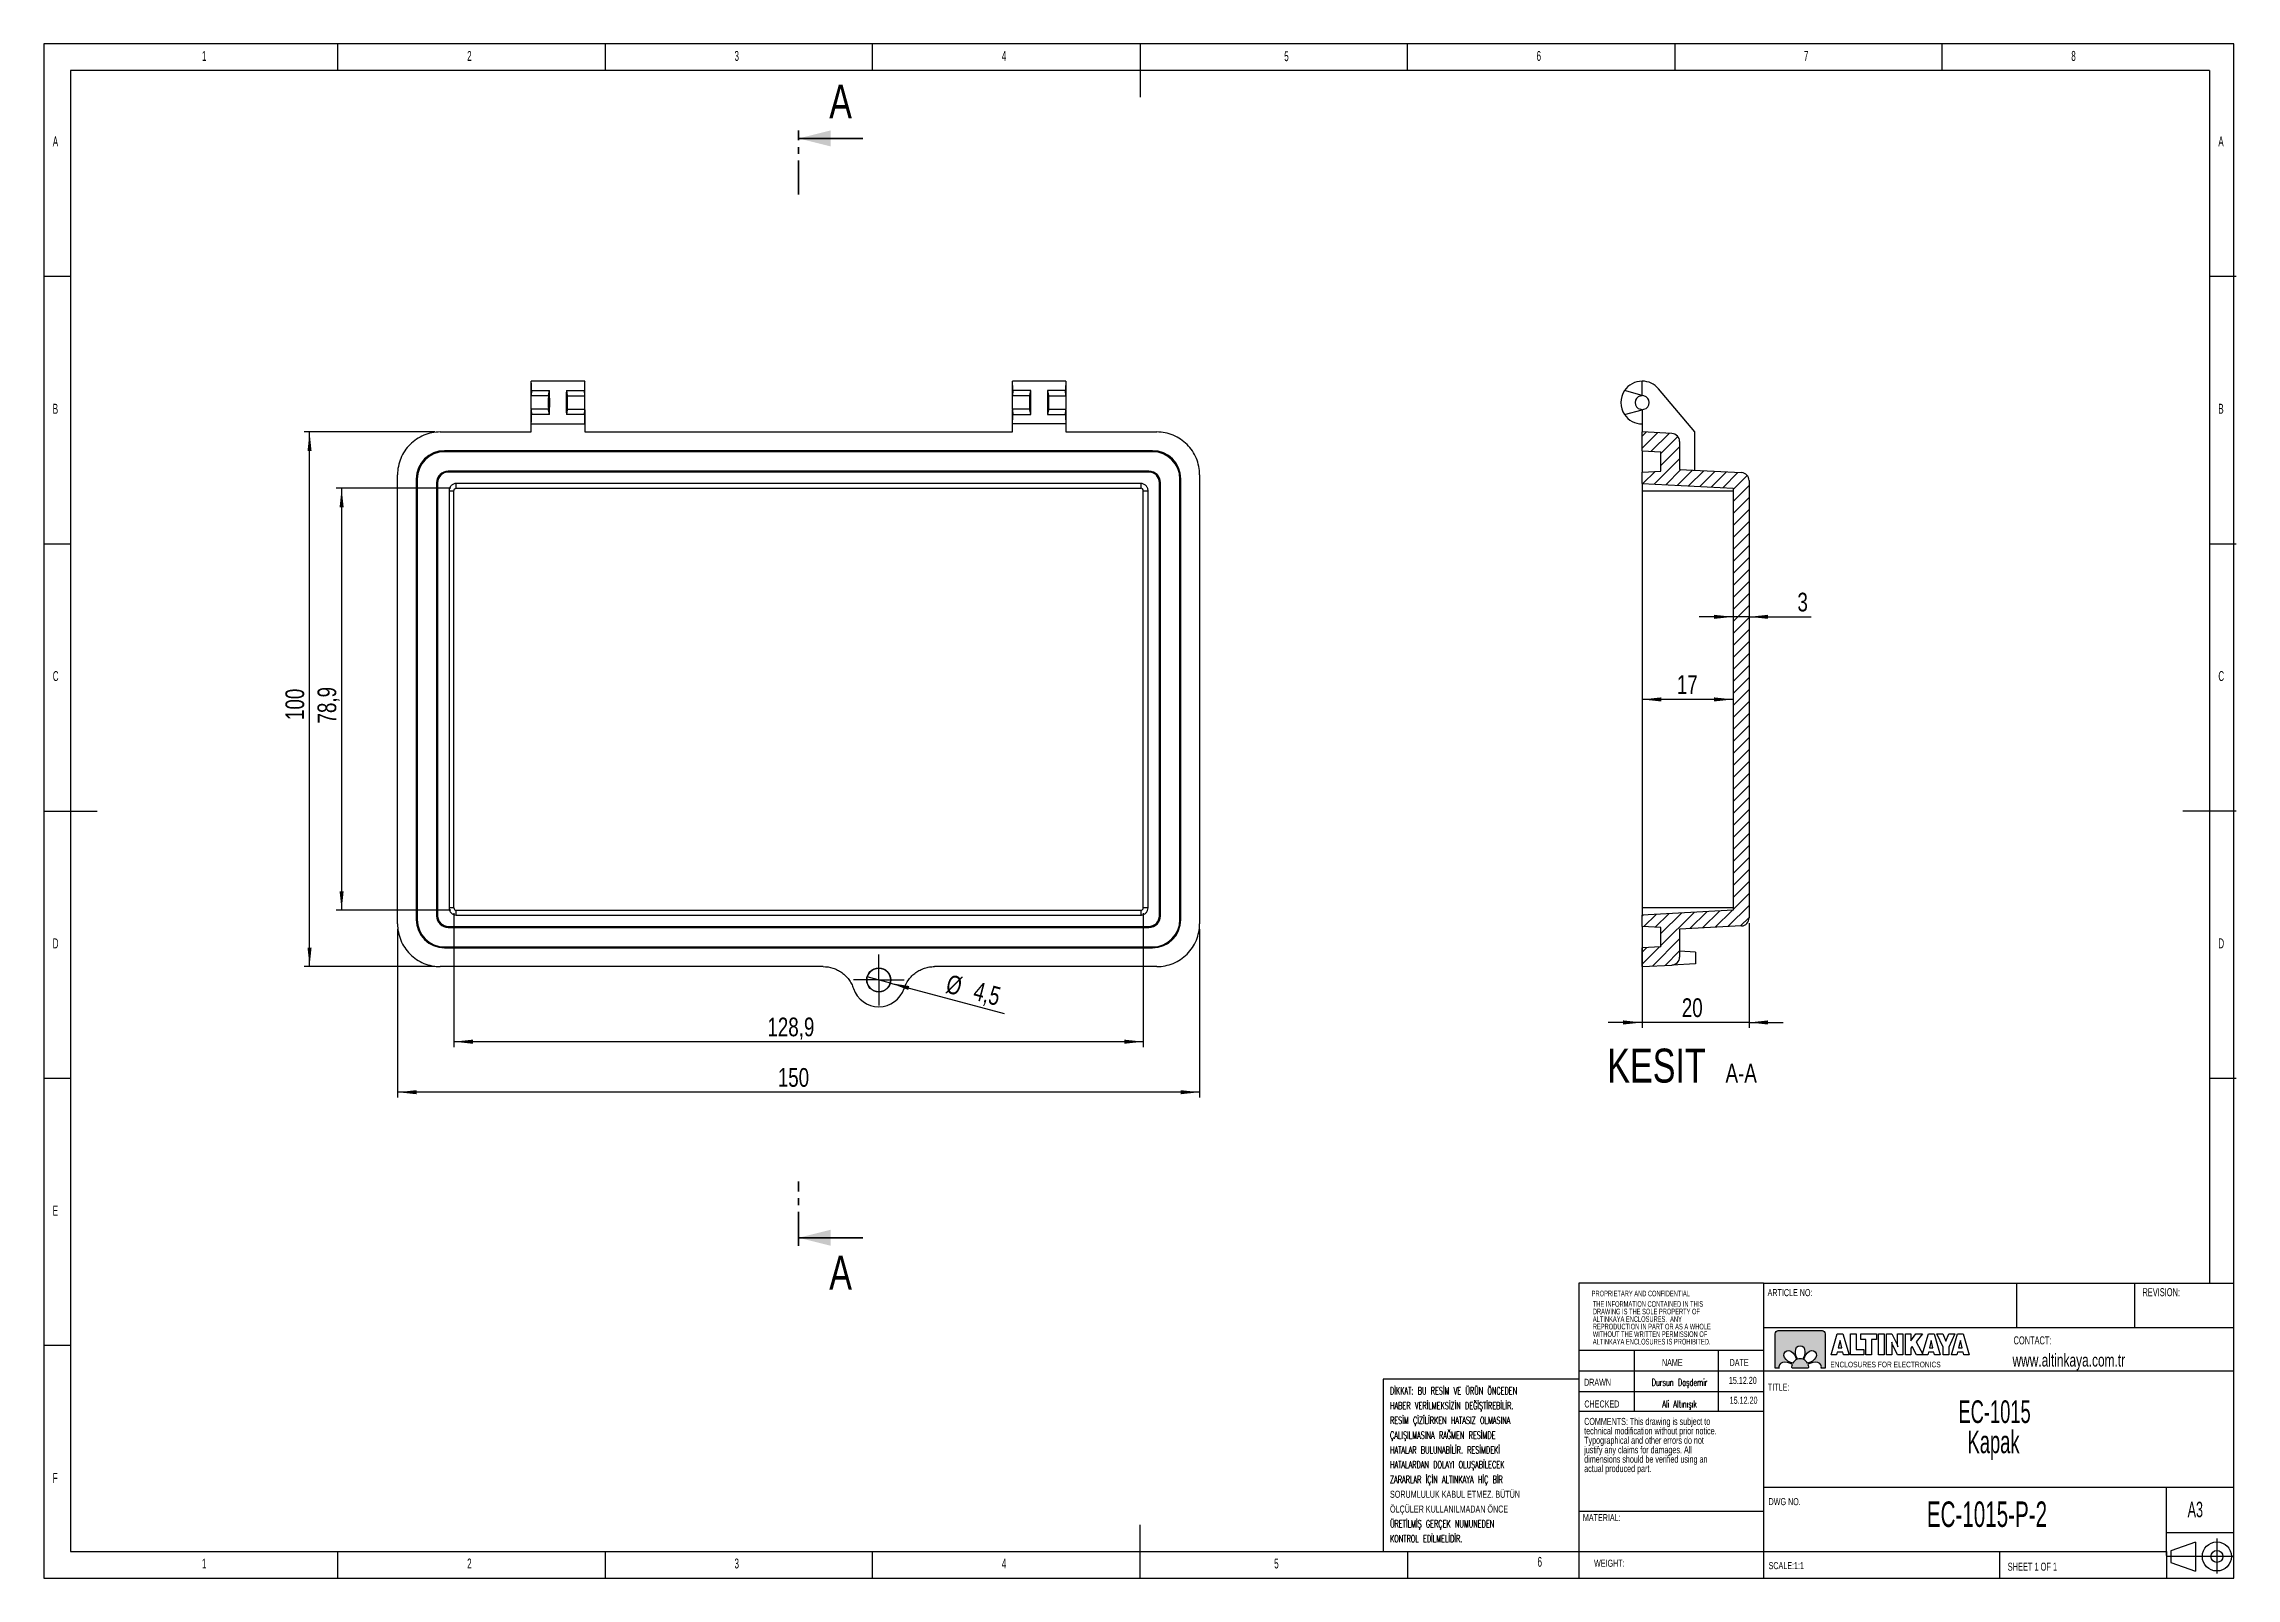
# Model space of a CAD drawing. Header units: millimetres. Extents: x 5 to 415, y 5 to 292.
import ezdxf

# ---------------------------------------------------------------- set-up
doc = ezdxf.new("R2010")
doc.units = ezdxf.units.MM
doc.linetypes.add('CENTER', pattern=[10.16, 6.35, -1.27, 1.27, -1.27])
doc.layers.add('LAYER_1', color=179, linetype='Continuous', lineweight=25)
doc.layers.add('LAYER_2', color=1, linetype='Continuous')
doc.styles.add('SLDTEXTSTYLE0', font='TXT', dxfattribs={"width": 0.7})
doc.styles.add('SLDTEXTSTYLE1', font='TXT', dxfattribs={"width": 0.605})
doc.styles.add('SLDTEXTSTYLE2', font='TXT', dxfattribs={"width": 0.605, "bigfont": 'bigfont'})
doc.styles.add('SLDTEXTSTYLE3', font='TXT', dxfattribs={"width": 0.75})
doc.dimstyles.new('SLDDIMSTYLE0', dxfattribs={"dimtxt": 3.5, "dimasz": 3.556, "dimexe": 0, "dimexo": 0.0625, "dimgap": 0.875, "dimtad": 1, "dimrnd": 1e-09, "dimzin": 12, "dimdsep": 46, "dimtxsty": 'SLDTEXTSTYLE3', "dimsah": 1, "dimcen": 0.09, "dimadec": 0, "dimazin": 3, "dimtfac": 1, "dimtofl": 0, "dimtmove": 0, "dimatfit": 3, "dimfxl": 1, "dimfrac": 2, "dimtolj": 1, "dimtzin": 12, "dimarcsym": 0})
doc.dimstyles.new('SLDDIMSTYLE1', dxfattribs={"dimtxt": 3.5, "dimasz": 3.556, "dimexe": 0, "dimexo": 0.0625, "dimgap": 0.875, "dimtad": 1, "dimdec": 1, "dimrnd": 1e-09, "dimzin": 12, "dimdsep": 46, "dimtxsty": 'SLDTEXTSTYLE3', "dimsah": 1, "dimcen": 0.09, "dimadec": 0, "dimazin": 3, "dimtfac": 1, "dimtdec": 1, "dimtofl": 0, "dimtmove": 0, "dimatfit": 3, "dimfxl": 1, "dimfrac": 2, "dimtolj": 1, "dimtzin": 12, "dimarcsym": 0})
doc.dimstyles.new('SLDDIMSTYLE2', dxfattribs={"dimtxt": 3.5, "dimasz": 3.556, "dimexe": 0, "dimexo": 0.0625, "dimgap": 0.875, "dimtad": 1, "dimrnd": 1e-09, "dimzin": 12, "dimdsep": 46, "dimtxsty": 'SLDTEXTSTYLE3', "dimblk1": 'NONE', "dimsah": 1, "dimcen": 0, "dimadec": 0, "dimazin": 3, "dimtfac": 1, "dimtmove": 0, "dimatfit": 3, "dimldrblk": 'NONE', "dimfxl": 1, "dimfrac": 2, "dimtolj": 1, "dimtzin": 12, "dimarcsym": 0})
doc.dimstyles.new('SLDDIMSTYLE3', dxfattribs={"dimtxt": 3.5, "dimasz": 3.556, "dimexe": 0, "dimexo": 0.0625, "dimgap": 0.875, "dimtad": 1, "dimrnd": 1e-09, "dimzin": 12, "dimdsep": 46, "dimtxsty": 'SLDTEXTSTYLE3', "dimsah": 1, "dimcen": 0.09, "dimadec": 0, "dimazin": 3, "dimtfac": 1, "dimtmove": 0, "dimatfit": 0, "dimfxl": 1, "dimfrac": 2, "dimtolj": 1, "dimtzin": 12, "dimarcsym": 0})

msp = doc.modelspace()

# ---------------------------------------------------------------- texts
at = {"color": 7, "linetype": 'Continuous', "lineweight": 0}
for s, insert, char_height, attachment_point, style in [('1', (34.583, 290.668), 1.852, 1, 'SLDTEXTSTYLE1'), ('2', (84.167, 290.668), 1.852, 1, 'SLDTEXTSTYLE1'), ('3', (134.167, 290.668), 1.852, 1, 'SLDTEXTSTYLE1'), ('4', (184.167, 290.668), 1.852, 1, 'SLDTEXTSTYLE1'), ('5', (236.975, 290.614), 1.852, 1, 'SLDTEXTSTYLE1'), ('6', (284.167, 290.668), 1.852, 1, 'SLDTEXTSTYLE1'), ('7', (334.167, 290.668), 1.852, 1, 'SLDTEXTSTYLE1'), ('8', (384.167, 290.668), 1.852, 1, 'SLDTEXTSTYLE1'), ('A', (6.667, 274.668), 1.852, 1, 'SLDTEXTSTYLE1'), ('A', (411.667, 274.668), 1.852, 1, 'SLDTEXTSTYLE1'), ('B', (6.667, 224.668), 1.852, 1, 'SLDTEXTSTYLE1'), ('B', (411.667, 224.668), 1.852, 1, 'SLDTEXTSTYLE1'), ('C', (6.667, 174.668), 1.852, 1, 'SLDTEXTSTYLE1'), ('C', (411.667, 174.668), 1.852, 1, 'SLDTEXTSTYLE1'), ('D', (6.667, 124.668), 1.852, 1, 'SLDTEXTSTYLE1'), ('D', (411.667, 124.668), 1.852, 1, 'SLDTEXTSTYLE1'), ('E', (6.667, 74.668), 1.852, 1, 'SLDTEXTSTYLE1'), ('PROPRIETARY AND CONFIDENTIAL', (294.469, 58.774), 1.05833, 1, 'SLDTEXTSTYLE1'), ('ARTICLE NO:', (327.372, 59.073), 1.32292, 1, 'SLDTEXTSTYLE1'), ('REVISION:', (397.488, 59.243), 1.5, 1, 'SLDTEXTSTYLE1'), ('CONTACT:', (373.379, 50.23), 1.5, 1, 'SLDTEXTSTYLE1'), ('NAME', (307.616, 45.996), 1.3229, 1, 'SLDTEXTSTYLE1'), ('DATE', (320.264, 45.996), 1.3229, 1, 'SLDTEXTSTYLE1'), ('www.altinkaya.com.tr', (373.178, 46.964), 2.38125, 1, 'SLDTEXTSTYLE0'), ('DRAWN', (293.043, 42.302), 1.3229, 1, 'SLDTEXTSTYLE1'), ('Dursun Daşdemir', (310.911, 42.302), 1.32292, 2, 'SLDTEXTSTYLE2'), ('15.12.20', (322.736, 42.654), 1.3229, 2, 'SLDTEXTSTYLE1'), ('TITLE:', (327.438, 41.388), 1.3229, 1, 'SLDTEXTSTYLE1'), ('CHECKED', (293.103, 38.244), 1.3229, 1, 'SLDTEXTSTYLE1'), ('Ali Altınışık', (310.911, 38.244), 1.32292, 2, 'SLDTEXTSTYLE2'), ('15.12.20', (322.881, 38.937), 1.3229, 2, 'SLDTEXTSTYLE1'), ('F', (6.667, 24.668), 1.852, 1, 'SLDTEXTSTYLE1'), ('MATERIAL:', (292.826, 16.987), 1.3229, 1, 'SLDTEXTSTYLE1'), ('DWG NO.', (327.555, 19.978), 1.3229, 1, 'SLDTEXTSTYLE1'), ('A3', (405.921, 19.3), 2.9104, 1, 'SLDTEXTSTYLE1'), ('1', (34.583, 8.668), 1.852, 1, 'SLDTEXTSTYLE1'), ('2', (84.167, 8.668), 1.852, 1, 'SLDTEXTSTYLE1'), ('3', (134.167, 8.668), 1.852, 1, 'SLDTEXTSTYLE1'), ('4', (184.167, 8.668), 1.852, 1, 'SLDTEXTSTYLE1'), ('5', (235.096, 8.668), 1.852, 1, 'SLDTEXTSTYLE1'), ('6', (284.349, 8.984), 1.852, 1, 'SLDTEXTSTYLE1')]:
    msp.add_mtext(s, dxfattribs=dict(at, insert=insert, char_height=char_height, attachment_point=attachment_point, style=style))
at = {"color": 7, "linetype": 'Continuous', "char_height": 6.35, "attachment_point": 1, "style": 'SLDTEXTSTYLE3'}
for insert in [(151.882, 284.39), (151.882, 65.316)]:
    msp.add_mtext('A', dxfattribs=dict(at, insert=insert))
at = {"layer": 'LAYER_1', "style": 'SLDTEXTSTYLE1'}
for s, insert, char_height, attachment_point in [('EC-1015-P-2', (368.395, 19.349), 4.7625, 2), ('WEIGHT:', (294.915, 8.452), 1.3229, 1), ('SCALE:1:1', (327.555, 8.01), 1.3229, 1), ('SHEET 1 OF 1', (372.278, 7.9), 1.5, 1)]:
    msp.add_mtext(s, dxfattribs=dict(at, insert=insert, char_height=char_height, attachment_point=attachment_point))

# ---------------------------------------------------------------- blocks, each defined once
blk = doc.blocks.new('SW_NOTE_0')
at = {"color": 0, "linetype": 'Continuous', "lineweight": 18, "insert": (0, 1.71), "char_height": 1.3229, "attachment_point": 1, "style": 'SLDTEXTSTYLE0'}
blk.add_mtext('ENCLOSURES FOR ELECTRONICS', dxfattribs=at)
blk = doc.blocks.new('Block4')
at = {"color": 7, "linetype": 'Continuous', "lineweight": 18}
blk.add_blockref('SW_NOTE_0', (0.07, -0.34), dxfattribs=at)
blk = doc.blocks.new('Block5')
at = {"layer": 'LAYER_1'}
for p, q in [((6.79, 7.34), (1.01, 5.34)), ((1.01, 5.34), (1.01, 2.54)), ((6.79, 7.34), (6.79, 0.54)), ((11.82, 8.19), (11.82, 0)), ((0, 4.03), (15.88, 4.03)), ((1.01, 2.54), (6.79, 0.54))]:
    blk.add_line(p, q, dxfattribs=at)
for radius in [3.4, 1.4]:
    blk.add_circle((11.82, 3.99), radius, dxfattribs=at)
blk = doc.blocks.new('Block6')
at = {"layer": 'LAYER_1', "color": 250}
for p, q in [((0, 0), (1.27, 4.36)), ((1.14, 0), (0, 0)), ((1.28, 0.58), (1.14, 0)), ((1.27, 4.36), (2.44, 4.36)), ((2.43, 0.58), (1.28, 0.58)), ((1.86, 3), (1.49, 1.49)), ((1.49, 1.49), (2.22, 1.49)), ((2.22, 1.49), (1.86, 3)), ((2.56, 0), (2.43, 0.58)), ((2.44, 4.36), (3.71, 0)), ((3.71, 0), (2.56, 0)), ((4.04, 0), (4.04, 4.36)), ((4.04, 4.36), (5.2, 4.36)), ((6.77, 0), (4.04, 0)), ((5.2, 4.36), (5.2, 1.16)), ((5.2, 1.16), (6.77, 1.16)), ((6.19, 3.21), (6.19, 4.36)), ((6.19, 4.36), (9.41, 4.36)), ((7.23, 3.21), (6.19, 3.21)), ((6.77, 1.16), (6.77, 0)), ((7.23, 0), (7.23, 3.21)), ((8.39, 0), (7.23, 0)), ((9.41, 3.21), (8.39, 3.21)), ((8.39, 3.21), (8.39, 0)), ((9.41, 4.36), (9.41, 3.21)), ((9.82, 0), (9.82, 4.36)), ((9.82, 4.36), (11, 4.36)), ((11, 0), (9.82, 0)), ((11, 4.36), (11, 0)), ((11.52, 0), (11.52, 4.36)), ((11.52, 4.36), (12.62, 4.36)), ((12.62, 0), (11.52, 0)), ((12.62, 4.36), (13.64, 2.33)), ((12.62, 2.04), (12.62, 0)), ((13.82, 0), (12.8, 2.01)), ((13.82, 2.3), (13.82, 4.36)), ((13.82, 4.36), (14.92, 4.36)), ((14.92, 0), (13.82, 0)), ((14.92, 4.36), (14.92, 0)), ((15.42, 0), (15.42, 4.36)), ((15.42, 4.36), (16.57, 4.36)), ((16.57, 0), (15.42, 0)), ((16.57, 4.36), (16.57, 2.92)), ((16.57, 2.92), (17.61, 4.36)), ((16.86, 1.75), (16.57, 1.39)), ((16.57, 1.39), (16.57, 0)), ((17.74, 0), (16.86, 1.75)), ((17.61, 4.36), (18.96, 4.36)), ((18.96, 4.36), (17.67, 2.75)), ((17.67, 2.75), (19.12, 0)), ((19.12, 0), (17.74, 0)), ((18.94, 0), (20.21, 4.36)), ((20.08, 0), (18.94, 0)), ((20.22, 0.58), (20.08, 0)), ((20.21, 4.36), (21.38, 4.36)), ((21.37, 0.58), (20.22, 0.58)), ((20.8, 3), (20.43, 1.49)), ((20.43, 1.49), (21.16, 1.49)), ((21.16, 1.49), (20.8, 3)), ((21.5, 0), (21.37, 0.58)), ((21.38, 4.36), (22.65, 0)), ((22.65, 0), (21.5, 0)), ((23.27, 1.61), (21.94, 4.36)), ((21.94, 4.36), (23.22, 4.36)), ((23.22, 4.36), (23.84, 2.87)), ((23.27, 0), (23.27, 1.61)), ((24.42, 0), (23.27, 0)), ((23.84, 2.87), (24.47, 4.36)), ((25.72, 4.36), (24.42, 1.61)), ((24.42, 1.61), (24.42, 0)), ((24.47, 4.36), (25.72, 4.36)), ((25, 0), (26.27, 4.36)), ((26.14, 0), (25, 0)), ((26.28, 0.58), (26.14, 0)), ((26.27, 4.36), (27.44, 4.36)), ((27.43, 0.58), (26.28, 0.58)), ((26.86, 3), (26.49, 1.49)), ((26.49, 1.49), (27.21, 1.49)), ((27.21, 1.49), (26.86, 3)), ((27.56, 0), (27.43, 0.58)), ((27.44, 4.36), (28.71, 0)), ((28.71, 0), (27.56, 0))]:
    blk.add_line(p, q, dxfattribs=at)
for points in [[(12.7, 2.26), (12.67, 2.37), (12.63, 2.5), (12.59, 2.64)], [(12.59, 2.64), (12.6, 2.56), (12.61, 2.48), (12.62, 2.4)], [(12.62, 2.4), (12.62, 2.31), (12.62, 2.19), (12.62, 2.04)], [(12.8, 2.01), (12.77, 2.07), (12.74, 2.16), (12.7, 2.26)], [(13.64, 2.33), (13.67, 2.28), (13.7, 2.19), (13.73, 2.09)], [(13.73, 2.09), (13.77, 1.99), (13.81, 1.86), (13.85, 1.71)], [(13.82, 1.97), (13.82, 2.06), (13.82, 2.17), (13.82, 2.3)], [(13.85, 1.71), (13.84, 1.79), (13.83, 1.87), (13.82, 1.97)]]:
    blk.add_open_spline(points, degree=3, dxfattribs=at)
blk = doc.blocks.new('SW_NOTE_0_1')
at = {"layer": 'LAYER_1', "color": 0, "char_height": 4.233, "attachment_point": 2, "style": 'SLDTEXTSTYLE1'}
for s, insert in [('EC-1015', (11.24, 5.46)), ('Kapak', (11.05, -0.19))]:
    blk.add_mtext(s, dxfattribs=dict(at, insert=insert))
blk = doc.blocks.new('SW_NOTE_0_2')
at = {"color": 0, "linetype": 'Continuous', "lineweight": 0, "char_height": 1.3229, "attachment_point": 1, "style": 'SLDTEXTSTYLE1'}
for s, insert in [('technical modification without prior notice.', (0, -0.06)), ('COMMENTS: This drawing is subject to', (0, 1.71)), ('justify any claims for damages. All', (0, -3.59)), ('Typographical and other errors do not', (0, -1.82)), ('dimensions should be verified using an', (0, -5.35)), ('actual produced part.', (0, -7.11))]:
    blk.add_mtext(s, dxfattribs=dict(at, insert=insert))
blk = doc.blocks.new('SW_NOTE_0_3')
at = {"color": 0, "linetype": 'Continuous', "lineweight": 0, "char_height": 1.0583, "attachment_point": 1, "style": 'SLDTEXTSTYLE1'}
for s, insert in [('THE INFORMATION CONTAINED IN THIS', (0, 1.36)), ('ALTINKAYA ENCLOSURES.  ANY', (0, -1.46)), ('DRAWING IS THE SOLE PROPERTY OF', (0, -0.05)), ('REPRODUCTION IN PART OR AS A WHOLE', (0, -2.87)), ('WITHOUT THE WRITTEN PERMISSION OF', (0, -4.28)), ('ALTINKAYA ENCLOSURES IS PROHIBITED.', (0, -5.69))]:
    blk.add_mtext(s, dxfattribs=dict(at, insert=insert))
blk = doc.blocks.new('SW_NOTE_0_4')
at = {"layer": 'LAYER_1', "color": 0, "char_height": 1.3229, "attachment_point": 1}
for s, insert, style in [('DİKKAT: BU RESİM VE ÜRÜN ÖNCEDEN', (0, 1.71), 'SLDTEXTSTYLE2'), ('HABER VERİLMEKSİZİN DEĞİŞTİREBİLİR.', (0, -1.06), 'SLDTEXTSTYLE2'), ('RESİM ÇİZİLİRKEN HATASIZ OLMASINA', (0, -3.82), 'SLDTEXTSTYLE2'), ('ÇALIŞILMASINA RAĞMEN RESİMDE', (0, -6.59), 'SLDTEXTSTYLE2'), ('HATALAR BULUNABİLİR. RESİMDEKİ', (0, -9.35), 'SLDTEXTSTYLE2'), ('HATALARDAN DOLAYI OLUŞABİLECEK', (0, -12.11), 'SLDTEXTSTYLE2'), ('ZARARLAR İÇİN ALTINKAYA HİÇ BİR', (0, -14.88), 'SLDTEXTSTYLE2'), ('SORUMLULUK KABUL ETMEZ. BÜTÜN', (0, -17.64), 'SLDTEXTSTYLE1'), ('ÖLÇÜLER KULLANILMADAN ÖNCE', (0, -20.41), 'SLDTEXTSTYLE1'), ('ÜRETİLMİŞ GERÇEK NUMUNEDEN', (0, -23.17), 'SLDTEXTSTYLE2'), ('KONTROL EDİLMELİDİR.', (0, -25.93), 'SLDTEXTSTYLE2')]:
    blk.add_mtext(s, dxfattribs=dict(at, insert=insert, style=style))
blk = doc.blocks.new('_D')
at = {"layer": 'LAYER_1'}
for p, q in [((71.14, 126.39), (71.14, 94.9)), ((221.14, 126.39), (221.14, 94.9)), ((221.14, 95.9), (71.14, 95.9))]:
    blk.add_line(p, q, dxfattribs=at)
for points in [[(71.14, 95.9), (74.7, 95.52), (74.7, 96.28)], [(221.14, 95.9), (217.59, 96.28), (217.59, 95.52)]]:
    blk.add_solid(points, dxfattribs=at)
at = {"layer": 'LAYER_1', "insert": (142.26, 100.41), "char_height": 3.5, "attachment_point": 1, "style": 'SLDTEXTSTYLE3'}
blk.add_mtext('150', dxfattribs=at)
blk = doc.blocks.new('_D_1')
at = {"layer": 'LAYER_1'}
for p, q in [((78.13, 219.4), (53.69, 219.4)), ((54.69, 119.4), (54.69, 219.4)), ((78.13, 119.4), (53.69, 119.4))]:
    blk.add_line(p, q, dxfattribs=at)
for points in [[(54.69, 219.4), (54.31, 215.84), (55.07, 215.84)], [(54.69, 119.4), (55.07, 122.95), (54.31, 122.95)]]:
    blk.add_solid(points, dxfattribs=at)
at = {"layer": 'LAYER_1', "insert": (50.18, 165.52), "char_height": 3.5, "attachment_point": 1, "rotation": 90, "style": 'SLDTEXTSTYLE3'}
blk.add_mtext('100', dxfattribs=at)
blk = doc.blocks.new('_D_2')
at = {"layer": 'LAYER_1'}
for p, q in [((81.67, 129.39), (81.67, 104.35)), ((210.62, 129.39), (210.62, 104.35)), ((210.62, 105.35), (81.67, 105.35))]:
    blk.add_line(p, q, dxfattribs=at)
for points in [[(81.67, 105.35), (85.23, 104.96), (85.23, 105.73)], [(210.62, 105.35), (207.06, 105.73), (207.06, 104.96)]]:
    blk.add_solid(points, dxfattribs=at)
at = {"layer": 'LAYER_1', "insert": (140.32, 109.86), "char_height": 3.5, "attachment_point": 1, "style": 'SLDTEXTSTYLE3'}
blk.add_mtext('128,9', dxfattribs=at)
blk = doc.blocks.new('_D_3')
at = {"layer": 'LAYER_1'}
for p, q in [((81.14, 208.87), (59.69, 208.87)), ((60.69, 208.87), (60.69, 129.92)), ((81.14, 129.92), (59.69, 129.92))]:
    blk.add_line(p, q, dxfattribs=at)
for points in [[(60.69, 208.87), (60.31, 205.31), (61.07, 205.31)], [(60.69, 129.92), (61.07, 133.48), (60.31, 133.48)]]:
    blk.add_solid(points, dxfattribs=at)
at = {"layer": 'LAYER_1', "insert": (56.18, 164.87), "char_height": 3.5, "attachment_point": 1, "rotation": 90, "style": 'SLDTEXTSTYLE3'}
blk.add_mtext('78,9', dxfattribs=at)
blk = doc.blocks.new('_D_4')
at = {"layer": 'LAYER_1'}
for q in [(158.97, 117.48), (184.57, 110.62)]:
    blk.add_line((163.32, 116.31), q, dxfattribs=at)
blk.add_solid([(163.32, 116.31), (166.65, 115.03), (166.85, 115.76)], dxfattribs=at)
at = {"layer": 'LAYER_1', "char_height": 3.5, "attachment_point": 1, "rotation": 345, "style": 'SLDTEXTSTYLE3'}
for s, insert in [('%%c', (174.38, 117.99)), ('4,5', (179.5, 116.67))]:
    blk.add_mtext(s, dxfattribs=dict(at, insert=insert))
blk = doc.blocks.new('_None')
blk = doc.blocks.new('SW_CENTERMARKSYMBOL_0')
at = {"layer": 'LAYER_1', "color": 0}
for p, q in [((0, 2.5), (0, 4.75)), ((-2.5, 0), (-4.75, 0)), ((0, 0), (-2.5, 0)), ((0, 0), (0, 2.5)), ((0, 0), (0, -2.5)), ((0, 0), (2.5, 0)), ((2.5, 0), (4.75, 0)), ((0, -2.5), (0, -4.75))]:
    blk.add_line(p, q, dxfattribs=at)
blk = doc.blocks.new('_D_5')
at = {"layer": 'LAYER_1'}
for p, q in [((323.91, 127.5), (323.91, 107.94)), ((303.91, 125.9), (303.91, 107.94)), ((303.91, 108.94), (297.56, 108.94)), ((323.91, 108.94), (303.91, 108.94)), ((323.91, 108.94), (330.26, 108.94))]:
    blk.add_line(p, q, dxfattribs=at)
for points in [[(303.91, 108.94), (300.36, 109.33), (300.36, 108.56)], [(323.91, 108.94), (327.47, 108.56), (327.47, 109.33)]]:
    blk.add_solid(points, dxfattribs=at)
at = {"layer": 'LAYER_1', "insert": (311.33, 113.46), "char_height": 3.5, "attachment_point": 1, "style": 'SLDTEXTSTYLE3'}
blk.add_mtext('20', dxfattribs=at)
blk = doc.blocks.new('_D_6')
at = {"layer": 'LAYER_1'}
for p, q in [((320.91, 184.82), (314.56, 184.82)), ((323.91, 184.82), (320.91, 184.82)), ((323.91, 184.82), (335.54, 184.82))]:
    blk.add_line(p, q, dxfattribs=at)
for points in [[(320.91, 184.82), (317.36, 185.2), (317.36, 184.44)], [(323.91, 184.82), (327.47, 184.44), (327.47, 185.2)]]:
    blk.add_solid(points, dxfattribs=at)
at = {"layer": 'LAYER_1', "insert": (332.95, 189.33), "char_height": 3.5, "attachment_point": 1, "style": 'SLDTEXTSTYLE3'}
blk.add_mtext('3', dxfattribs=at)
blk = doc.blocks.new('_D_7')
at = {"layer": 'LAYER_1'}
blk.add_line((320.91, 169.37), (303.91, 169.37), dxfattribs=at)
for points in [[(303.91, 169.37), (307.47, 168.99), (307.47, 169.75)], [(320.91, 169.37), (317.36, 169.75), (317.36, 168.99)]]:
    blk.add_solid(points, dxfattribs=at)
at = {"layer": 'LAYER_1', "insert": (310.39, 173.89), "char_height": 3.5, "attachment_point": 1, "style": 'SLDTEXTSTYLE3'}
blk.add_mtext('17', dxfattribs=at)
blk = doc.blocks.new('SW_NOTE_0_5')
at = {"layer": 'LAYER_1', "color": 0, "attachment_point": 2, "style": 'SLDTEXTSTYLE3'}
for s, insert, char_height in [('KESIT', (9.72, 8.19), 6.35), ('A-A', (25.56, 5.35), 3.5)]:
    blk.add_mtext(s, dxfattribs=dict(at, insert=insert, char_height=char_height))

# ---------------------------------------------------------------- dimensions: what is measured, and where the dimension line sits
at = {"layer": 'LAYER_1'}
for base, p1, p2, dimstyle, picture, middle in [((54.692, 219.397), (79.133, 119.397), (79.133, 219.397), 'SLDDIMSTYLE0', '_D_1', (54.692, 169.397)), ((60.692, 129.925), (82.138, 208.868), (82.138, 129.925), 'SLDDIMSTYLE1', '_D_3', (60.692, 169.397))]:
    dim = msp.add_linear_dim(base=base, p1=p1, p2=p2, angle=90, dimstyle=dimstyle, dxfattribs=at)
    dim.commit()
    dim.dimension.update_dxf_attribs({"geometry": picture, "text_midpoint": middle, "dimtype": 160})
for base, p1, p2, dimstyle, picture, middle in [((320.914, 184.818), (323.914, 210.292), (320.914, 208.868), 'SLDDIMSTYLE3', '_D_6', (334.246, 184.818)), ((303.914, 169.374), (320.914, 129.925), (303.914, 126.897), 'SLDDIMSTYLE0', '_D_7', (312.975, 169.374)), ((71.144, 95.897), (221.144, 127.386), (71.144, 127.386), 'SLDDIMSTYLE0', '_D', (146.144, 95.897)), ((81.672, 105.345), (210.615, 130.391), (81.672, 130.391), 'SLDDIMSTYLE1', '_D_2', (146.144, 105.345)), ((303.914, 108.945), (323.914, 128.501), (303.914, 126.897), 'SLDDIMSTYLE3', '_D_5', (313.914, 108.945))]:
    dim = msp.add_linear_dim(base=base, p1=p1, p2=p2, dimstyle=dimstyle, dxfattribs=at)
    dim.commit()
    dim.dimension.update_dxf_attribs({"geometry": picture, "text_midpoint": middle, "dimtype": 160})
dim = msp.add_diameter_dim_2p(p1=(158.97, 117.479), p2=(163.317, 116.314), dimstyle='SLDDIMSTYLE2', dxfattribs=at)
dim.commit()
dim.dimension.update_dxf_attribs({"geometry": '_D_4', "text_midpoint": (179.097, 112.086), "dimtype": 163})

# ---------------------------------------------------------------- hatches: boundary and pattern name
at = {"layer": 'LAYER_1', "linetype": 'Continuous', "lineweight": 18}
h = msp.add_hatch(dxfattribs=at)
h.set_pattern_fill('ANSI31', color=256, scale=0.5, style=0)
edge = h.paths.add_edge_path(flags=0)
edge.add_line((303.914, 126.897), (307.414, 126.713))
edge.add_line((307.414, 126.713), (307.414, 123.08))
edge.add_line((307.414, 123.08), (303.914, 122.897))
edge.add_line((303.914, 122.897), (303.914, 119.397))
edge.add_line((303.914, 119.397), (309.493, 119.689))
edge.add_arc((309.414, 121.187), 1.5, 273, 360)
edge.add_line((310.914, 121.187), (310.914, 126.397))
edge.add_line((310.914, 126.397), (322.493, 127.003))
edge.add_arc((322.414, 128.501), 1.5, 273, 360)
edge.add_line((323.914, 128.501), (323.914, 210.292))
edge.add_arc((322.414, 210.292), 1.5, 0, 87)
edge.add_line((322.493, 211.79), (310.914, 212.397))
edge.add_line((310.914, 212.397), (310.914, 217.606))
edge.add_arc((309.414, 217.606), 1.5, 0, 87)
edge.add_line((309.493, 219.104), (303.914, 219.397))
edge.add_line((303.914, 219.397), (303.914, 215.897))
edge.add_line((303.914, 215.897), (307.414, 215.713))
edge.add_line((307.414, 215.713), (307.414, 212.08))
edge.add_line((307.414, 212.08), (303.914, 211.897))
edge.add_line((303.914, 211.897), (303.914, 209.759))
edge.add_line((303.914, 209.759), (320.914, 208.868))
edge.add_line((320.914, 208.868), (320.914, 129.925))
edge.add_line((320.914, 129.925), (303.914, 129.034))
edge.add_line((303.914, 129.034), (303.914, 126.897))
at = {"layer": 'LAYER_2'}
h = msp.add_hatch(color=256, dxfattribs=at)
edge = h.paths.add_edge_path(flags=0)
edge.add_spline(control_points=[(329.363, 51.312), (329.041, 51.312), (328.778, 51.05), (328.778, 50.727)], knot_values=[0.9444444, 0.9444444, 0.9444444, 0.9444444, 1, 1, 1, 1], weights=[1, 1, 1, 1], degree=3, periodic=0)
edge.add_line((328.778, 50.727), (328.778, 44.291))
edge.add_line((328.778, 44.291), (329.516, 44.291))
edge.add_spline(control_points=[(329.516, 44.291), (329.5, 44.362), (329.491, 44.438), (329.492, 44.518)], knot_values=[0.7777778, 0.7777778, 0.7777778, 0.7777778, 0.8333333, 0.8333333, 0.8333333, 0.8333333], weights=[1, 1, 1, 1], degree=3, periodic=0)
edge.add_spline(control_points=[(329.492, 44.518), (329.489, 45.083), (329.911, 45.404), (330.619, 45.418)], knot_values=[0.7222222, 0.7222222, 0.7222222, 0.7222222, 0.7777778, 0.7777778, 0.7777778, 0.7777778], weights=[1, 1, 1, 1], degree=3, periodic=0)
edge.add_spline(control_points=[(330.619, 45.418), (331.239, 45.429), (331.856, 45.083), (331.999, 44.997)], knot_values=[0.6666667, 0.6666667, 0.6666667, 0.6666667, 0.7222222, 0.7222222, 0.7222222, 0.7222222], weights=[1, 1, 1, 1], degree=3, periodic=0)
edge.add_spline(control_points=[(331.999, 44.997), (331.948, 44.845), (331.921, 44.683), (331.921, 44.514)], knot_values=[0.6111111, 0.6111111, 0.6111111, 0.6111111, 0.6666667, 0.6666667, 0.6666667, 0.6666667], weights=[1, 1, 1, 1], degree=3, periodic=0)
edge.add_spline(control_points=[(331.921, 44.514), (331.921, 44.438), (331.926, 44.364), (331.937, 44.291)], knot_values=[0.5555556, 0.5555556, 0.5555556, 0.5555556, 0.6111111, 0.6111111, 0.6111111, 0.6111111], weights=[1, 1, 1, 1], degree=3, periodic=0)
edge.add_line((331.937, 44.291), (334.981, 44.291))
edge.add_spline(control_points=[(334.981, 44.291), (334.992, 44.364), (334.997, 44.438), (334.997, 44.514)], knot_values=[0.4444444, 0.4444444, 0.4444444, 0.4444444, 0.5, 0.5, 0.5, 0.5], weights=[1, 1, 1, 1], degree=3, periodic=0)
edge.add_spline(control_points=[(334.997, 44.514), (334.997, 44.68), (334.971, 44.839), (334.922, 44.989)], knot_values=[0.3888889, 0.3888889, 0.3888889, 0.3888889, 0.4444444, 0.4444444, 0.4444444, 0.4444444], weights=[1, 1, 1, 1], degree=3, periodic=0)
edge.add_spline(control_points=[(334.922, 44.989), (335.07, 45.077), (335.683, 45.419), (336.299, 45.408)], knot_values=[0.3333333, 0.3333333, 0.3333333, 0.3333333, 0.3888889, 0.3888889, 0.3888889, 0.3888889], weights=[1, 1, 1, 1], degree=3, periodic=0)
edge.add_spline(control_points=[(336.299, 45.408), (337.007, 45.395), (337.429, 45.073), (337.427, 44.509)], knot_values=[0.2777778, 0.2777778, 0.2777778, 0.2777778, 0.3333333, 0.3333333, 0.3333333, 0.3333333], weights=[1, 1, 1, 1], degree=3, periodic=0)
edge.add_spline(control_points=[(337.427, 44.509), (337.427, 44.432), (337.419, 44.359), (337.404, 44.291)], knot_values=[0.2222222, 0.2222222, 0.2222222, 0.2222222, 0.2777778, 0.2777778, 0.2777778, 0.2777778], weights=[1, 1, 1, 1], degree=3, periodic=0)
edge.add_line((337.404, 44.291), (338.14, 44.291))
edge.add_line((338.14, 44.291), (338.14, 50.727))
edge.add_spline(control_points=[(338.14, 50.727), (338.14, 51.05), (337.877, 51.312), (337.555, 51.312)], knot_values=[0.0555556, 0.0555556, 0.0555556, 0.0555556, 0.1111111, 0.1111111, 0.1111111, 0.1111111], weights=[1, 1, 1, 1], degree=3, periodic=0)
edge.add_line((337.555, 51.312), (329.363, 51.312))
edge = h.paths.add_edge_path(flags=0)
edge.add_spline(control_points=[(333.943, 45.974), (333.791, 46.025), (333.628, 46.052), (333.459, 46.052)], knot_values=[0.6666667, 0.6666667, 0.6666667, 0.6666667, 0.8333333, 0.8333333, 0.8333333, 0.8333333], weights=[1, 1, 1, 1], degree=3, periodic=0)
edge.add_spline(control_points=[(333.459, 46.052), (333.293, 46.052), (333.133, 46.026), (332.984, 45.977)], knot_values=[0.8333333, 0.8333333, 0.8333333, 0.8333333, 1, 1, 1, 1], weights=[1, 1, 1, 1], degree=3, periodic=0)
edge.add_spline(control_points=[(332.984, 45.977), (332.895, 46.124), (332.553, 46.737), (332.565, 47.354)], knot_values=[0, 0, 0, 0, 0.1666667, 0.1666667, 0.1666667, 0.1666667], weights=[1, 1, 1, 1], degree=3, periodic=0)
edge.add_spline(control_points=[(332.565, 47.354), (332.578, 48.062), (332.9, 48.483), (333.464, 48.481)], knot_values=[0.1666667, 0.1666667, 0.1666667, 0.1666667, 0.3333333, 0.3333333, 0.3333333, 0.3333333], weights=[1, 1, 1, 1], degree=3, periodic=0)
edge.add_spline(control_points=[(333.464, 48.481), (334.028, 48.483), (334.35, 48.062), (334.363, 47.354)], knot_values=[0.3333333, 0.3333333, 0.3333333, 0.3333333, 0.5, 0.5, 0.5, 0.5], weights=[1, 1, 1, 1], degree=3, periodic=0)
edge.add_spline(control_points=[(334.363, 47.354), (334.374, 46.733), (334.028, 46.117), (333.943, 45.974)], knot_values=[0.5, 0.5, 0.5, 0.5, 0.6666667, 0.6666667, 0.6666667, 0.6666667], weights=[1, 1, 1, 1], degree=3, periodic=0)
edge = h.paths.add_edge_path(flags=0)
edge.add_spline(control_points=[(332.091, 47.16), (332.537, 46.731), (332.728, 46.052), (332.769, 45.889)], knot_values=[0.6, 0.6, 0.6, 0.6, 0.8, 0.8, 0.8, 0.8], weights=[1, 1, 1, 1], degree=3, periodic=0)
edge.add_spline(control_points=[(332.769, 45.889), (332.476, 45.741), (332.237, 45.503), (332.088, 45.212)], knot_values=[0.8, 0.8, 0.8, 0.8, 1, 1, 1, 1], weights=[1, 1, 1, 1], degree=3, periodic=0)
edge.add_spline(control_points=[(332.088, 45.212), (331.919, 45.254), (331.246, 45.446), (330.819, 45.889)], knot_values=[0, 0, 0, 0, 0.2, 0.2, 0.2, 0.2], weights=[1, 1, 1, 1], degree=3, periodic=0)
edge.add_spline(control_points=[(330.819, 45.889), (330.328, 46.399), (330.257, 46.924), (330.658, 47.322)], knot_values=[0.2, 0.2, 0.2, 0.2, 0.4, 0.4, 0.4, 0.4], weights=[1, 1, 1, 1], degree=3, periodic=0)
edge.add_spline(control_points=[(330.658, 47.322), (331.056, 47.722), (331.581, 47.652), (332.091, 47.16)], knot_values=[0.4, 0.4, 0.4, 0.4, 0.6, 0.6, 0.6, 0.6], weights=[1, 1, 1, 1], degree=3, periodic=0)
edge = h.paths.add_edge_path(flags=0)
edge.add_spline(control_points=[(336.106, 45.882), (335.676, 45.436), (334.997, 45.245), (334.834, 45.204)], knot_values=[0.6, 0.6, 0.6, 0.6, 0.8, 0.8, 0.8, 0.8], weights=[1, 1, 1, 1], degree=3, periodic=0)
edge.add_spline(control_points=[(334.834, 45.204), (334.687, 45.497), (334.449, 45.736), (334.157, 45.885)], knot_values=[0.8, 0.8, 0.8, 0.8, 1, 1, 1, 1], weights=[1, 1, 1, 1], degree=3, periodic=0)
edge.add_spline(control_points=[(334.157, 45.885), (334.199, 46.053), (334.391, 46.726), (334.834, 47.153)], knot_values=[0, 0, 0, 0, 0.2, 0.2, 0.2, 0.2], weights=[1, 1, 1, 1], degree=3, periodic=0)
edge.add_spline(control_points=[(334.834, 47.153), (335.344, 47.645), (335.87, 47.715), (336.267, 47.315)], knot_values=[0.2, 0.2, 0.2, 0.2, 0.4, 0.4, 0.4, 0.4], weights=[1, 1, 1, 1], degree=3, periodic=0)
edge.add_spline(control_points=[(336.267, 47.315), (336.668, 46.917), (336.597, 46.392), (336.106, 45.882)], knot_values=[0.4, 0.4, 0.4, 0.4, 0.6, 0.6, 0.6, 0.6], weights=[1, 1, 1, 1], degree=3, periodic=0)

# ---------------------------------------------------------------- linework, layer by layer
at = {"color": 7, "linetype": 'CENTER', "lineweight": 35}
for p, q in [((146.144, 263.807), (146.144, 275.807)), ((146.144, 67.173), (146.144, 79.179))]:
    msp.add_line(p, q, dxfattribs=at)
at = {"color": 7, "linetype": 'Continuous', "lineweight": 35}
for p, q in [((158.144, 274.307), (146.144, 274.307)), ((158.144, 68.673), (146.144, 68.673))]:
    msp.add_line(p, q, dxfattribs=at)
at = {"color": 7, "linetype": 'Continuous', "lineweight": 25}
for p, q in [((106.144, 228.897), (96.144, 228.897)), ((96.144, 226.242), (96.144, 228.897)), ((96.202, 227.131), (96.144, 226.242)), ((96.144, 226.242), (96.149, 226.152)), ((99.376, 226.152), (96.149, 226.152)), ((96.202, 227.131), (99.567, 227.131)), ((99.376, 226.152), (99.394, 226.242)), ((99.394, 226.242), (99.567, 227.131)), ((99.411, 226.152), (99.394, 226.242)), ((102.72, 227.131), (102.894, 226.242)), ((102.72, 227.131), (106.086, 227.131)), ((102.876, 226.152), (102.894, 226.242)), ((102.911, 226.152), (102.894, 226.242)), ((102.911, 226.152), (106.138, 226.152)), ((106.144, 226.242), (106.086, 227.131)), ((106.138, 226.152), (106.144, 226.242)), ((106.144, 226.242), (106.144, 228.897)), ((196.144, 228.897), (186.144, 228.897)), ((186.144, 226.242), (186.144, 228.897)), ((186.202, 227.131), (186.144, 226.242)), ((186.144, 226.242), (186.149, 226.152)), ((189.376, 226.152), (186.149, 226.152)), ((189.567, 227.131), (186.202, 227.131)), ((189.376, 226.152), (189.394, 226.242)), ((189.394, 226.242), (189.567, 227.131)), ((189.411, 226.152), (189.394, 226.242)), ((192.72, 227.131), (192.894, 226.242)), ((196.086, 227.131), (192.72, 227.131)), ((192.876, 226.152), (192.894, 226.242)), ((192.911, 226.152), (192.894, 226.242)), ((192.911, 226.152), (196.138, 226.152)), ((196.144, 226.242), (196.086, 227.131)), ((196.138, 226.152), (196.144, 226.242)), ((196.144, 228.897), (196.144, 226.242)), ((303.914, 226.242), (300.597, 227.131)), ((303.578, 226.152), (303.914, 226.242)), ((303.914, 226.242), (303.914, 228.897)), ((304.251, 226.152), (303.914, 226.242)), ((313.751, 219.397), (306.978, 227.468)), ((96.149, 223.641), (96.144, 223.551)), ((96.144, 223.551), (96.202, 222.662)), ((96.144, 220.897), (96.144, 223.551)), ((99.376, 223.641), (96.149, 223.641)), ((99.567, 222.662), (96.202, 222.662)), ((99.394, 223.551), (99.376, 223.641)), ((99.394, 223.551), (99.411, 223.641)), ((99.567, 222.662), (99.394, 223.551)), ((102.894, 223.551), (102.72, 222.662)), ((106.086, 222.662), (102.72, 222.662)), ((102.894, 223.551), (102.876, 223.641)), ((102.911, 223.641), (102.894, 223.551)), ((102.911, 223.641), (106.138, 223.641)), ((106.086, 222.662), (106.144, 223.551)), ((106.144, 223.551), (106.138, 223.641)), ((106.144, 223.551), (106.144, 220.897)), ((186.149, 223.641), (186.144, 223.551)), ((186.144, 223.551), (186.202, 222.662)), ((186.144, 220.897), (186.144, 223.551)), ((189.376, 223.641), (186.149, 223.641)), ((186.202, 222.662), (189.567, 222.662)), ((189.394, 223.551), (189.376, 223.641)), ((189.394, 223.551), (189.411, 223.641)), ((189.567, 222.662), (189.394, 223.551)), ((192.894, 223.551), (192.72, 222.662)), ((192.72, 222.662), (196.086, 222.662)), ((192.894, 223.551), (192.876, 223.641)), ((192.911, 223.641), (192.894, 223.551)), ((192.911, 223.641), (196.138, 223.641)), ((196.086, 222.662), (196.144, 223.551)), ((196.144, 223.551), (196.138, 223.641)), ((196.144, 223.551), (196.144, 220.897)), ((300.597, 222.662), (303.914, 223.551)), ((303.914, 223.551), (303.578, 223.641)), ((303.914, 223.551), (304.251, 223.641)), ((303.914, 223.551), (303.914, 220.897)), ((79.133, 219.397), (96.144, 219.397)), ((96.144, 220.897), (106.144, 220.897)), ((96.144, 219.397), (96.144, 220.897)), ((106.144, 220.897), (106.144, 219.397)), ((106.144, 219.397), (186.144, 219.397)), ((196.144, 220.897), (186.144, 220.897)), ((186.144, 219.397), (186.144, 220.897)), ((196.144, 220.897), (196.144, 219.397)), ((196.144, 219.397), (213.155, 219.397)), ((303.914, 220.897), (303.914, 219.397)), ((303.914, 215.897), (303.914, 219.397)), ((309.493, 219.104), (303.914, 219.397)), ((310.914, 217.606), (310.914, 212.397)), ((313.751, 212.248), (313.751, 219.397)), ((212.344, 215.897), (79.944, 215.897)), ((79.944, 215.713), (79.944, 215.897)), ((212.344, 215.713), (79.944, 215.713)), ((212.344, 215.713), (212.344, 215.897)), ((303.914, 215.897), (307.414, 215.713)), ((303.914, 215.897), (303.914, 211.897)), ((307.414, 212.08), (307.414, 215.713)), ((71.144, 127.386), (71.144, 211.408)), ((74.644, 210.597), (74.644, 128.197)), ((74.827, 210.597), (74.644, 210.597)), ((74.827, 210.597), (74.827, 128.197)), ((78.46, 209.897), (78.46, 128.897)), ((78.46, 209.897), (78.644, 209.897)), ((78.644, 209.897), (78.644, 128.897)), ((80.644, 212.08), (80.644, 211.897)), ((211.644, 212.08), (80.644, 212.08)), ((211.644, 211.897), (80.644, 211.897)), ((82.138, 208.868), (82.138, 209.759)), ((210.149, 209.759), (82.138, 209.759)), ((210.149, 209.759), (210.149, 208.868)), ((211.644, 212.08), (211.644, 211.897)), ((213.827, 209.897), (213.644, 209.897)), ((213.644, 128.897), (213.644, 209.897)), ((213.827, 128.897), (213.827, 209.897)), ((217.46, 210.597), (217.644, 210.597)), ((217.46, 128.197), (217.46, 210.597)), ((217.644, 128.197), (217.644, 210.597)), ((221.144, 211.408), (221.144, 127.386)), ((303.914, 211.897), (307.414, 212.08)), ((303.914, 209.759), (303.914, 211.897)), ((303.914, 209.759), (320.914, 208.868)), ((310.914, 212.397), (322.493, 211.79)), ((323.914, 210.292), (323.914, 128.501)), ((80.781, 208.402), (81.672, 208.402)), ((80.781, 208.402), (80.781, 130.391)), ((81.672, 130.391), (81.672, 208.402)), ((82.138, 208.868), (210.149, 208.868)), ((210.615, 208.402), (211.506, 208.402)), ((210.615, 130.391), (210.615, 208.402)), ((211.506, 130.391), (211.506, 208.402)), ((303.914, 208.402), (320.914, 208.402)), ((303.914, 208.402), (303.914, 130.391)), ((320.914, 208.868), (320.914, 129.925)), ((74.827, 128.197), (74.644, 128.197)), ((78.46, 128.897), (78.644, 128.897)), ((81.672, 130.391), (80.781, 130.391)), ((82.138, 129.925), (210.149, 129.925)), ((82.138, 129.034), (82.138, 129.925)), ((82.138, 129.034), (210.149, 129.034)), ((210.149, 129.925), (210.149, 129.034)), ((211.506, 130.391), (210.615, 130.391)), ((213.827, 128.897), (213.644, 128.897)), ((217.46, 128.197), (217.644, 128.197)), ((320.914, 130.391), (303.914, 130.391)), ((320.914, 129.925), (303.914, 129.034)), ((303.914, 126.897), (303.914, 129.034)), ((79.944, 123.08), (79.944, 122.897)), ((79.944, 123.08), (212.344, 123.08)), ((80.644, 126.897), (211.644, 126.897)), ((80.644, 126.713), (80.644, 126.897)), ((80.644, 126.713), (211.644, 126.713)), ((211.644, 126.713), (211.644, 126.897)), ((212.344, 123.08), (212.344, 122.897)), ((307.414, 126.713), (303.914, 126.897)), ((303.914, 126.897), (303.914, 122.897)), ((307.414, 123.08), (303.914, 122.897)), ((307.414, 123.08), (307.414, 126.713)), ((322.493, 127.003), (310.914, 126.397)), ((310.914, 126.397), (310.914, 121.187)), ((150.721, 119.397), (79.133, 119.397)), ((79.944, 122.897), (212.344, 122.897)), ((213.155, 119.397), (171.566, 119.397)), ((303.914, 119.397), (303.914, 122.897)), ((303.914, 119.397), (309.493, 119.689)), ((313.914, 119.921), (309.493, 119.689)), ((313.914, 122.106), (310.914, 122.263)), ((313.914, 122.106), (313.914, 119.921))]:
    msp.add_line(p, q, dxfattribs=at)
for radius in [2.25, 2.198]:
    msp.add_circle((161.144, 116.897), radius, dxfattribs=at)
for centre, radius, start, end in [((303.914, 224.897), 4, 146.03443, 213.96557), ((303.914, 224.897), 4, 90, 146.03443), ((303.914, 224.897), 1.3, 105, 255), ((303.914, 224.897), 4, 40, 90), ((303.914, 224.897), 1.3, 285, 75), ((303.914, 224.897), 4, 213.96557, 270), ((309.414, 217.606), 1.5, 0, 87), ((79.944, 210.597), 5.3, 90, 180), ((79.944, 210.597), 5.117, 90, 180), ((212.344, 210.597), 5.3, 0, 90), ((212.344, 210.597), 5.117, 0, 90), ((80.644, 209.897), 2.183, 90, 180), ((80.644, 209.897), 2, 90, 180), ((211.644, 209.897), 2.183, 0, 90), ((211.644, 209.897), 2, 0, 90), ((322.414, 210.292), 1.5, 0, 87), ((79.944, 128.197), 5.3, 180, 270), ((79.944, 128.197), 5.117, 180, 270), ((80.644, 128.897), 2.183, 180, 270), ((80.644, 128.897), 2, 180, 270), ((211.644, 128.897), 2, 270, 0), ((211.644, 128.897), 2.183, 270, 0), ((212.344, 128.197), 5.3, 270, 0), ((212.344, 128.197), 5.117, 270, 0), ((322.414, 128.501), 1.5, 273, 360), ((309.414, 121.187), 1.5, 273, 0), ((161.144, 116.897), 5, 198.52218, 341.47782)]:
    msp.add_arc(centre, radius, start, end, dxfattribs=at)
for centre, major_axis, ratio, start_param, end_param in [((96.144, 224.897), (0, 4), 0.0174551, 5.3052001, 6.2831853), ((96.144, 224.897), (0, 1.3), 0.0174551, 3.403392, 6.0213859), ((99.394, 224.897), (0, 1.3), 0.0524078, 0.2617994, 2.8797933), ((99.394, 224.897), (0, 1.3), 0.0524078, 3.403392, 6.0213859), ((99.394, 224.897), (0, 4), 0.0524078, 4.1195779, 5.3052001), ((102.894, 224.897), (0, 4), 0.0524078, 0.9779852, 2.1636074), ((102.894, 224.897), (0, 1.3), 0.0524078, 0.2617994, 2.8797933), ((102.894, 224.897), (0, 1.3), 0.0524078, 3.403392, 6.0213859), ((106.144, 224.897), (0, 4), 0.0174551, 0, 0.9779852), ((106.144, 224.897), (0, 1.3), 0.0174551, 0.2617994, 2.8797933), ((186.144, 224.897), (0, 4), 0.0174551, 5.3052001, 6.2831853), ((186.144, 224.897), (0, 1.3), 0.0174551, 3.403392, 6.0213859), ((189.394, 224.897), (0, 1.3), 0.0524078, 0.2617994, 2.8797933), ((189.394, 224.897), (0, 1.3), 0.0524078, 3.403392, 6.0213859), ((189.394, 224.897), (0, 4), 0.0524078, 4.1195779, 5.3052001), ((192.894, 224.897), (0, 4), 0.0524078, 0.9779852, 2.1636074), ((192.894, 224.897), (0, 1.3), 0.0524078, 0.2617994, 2.8797933), ((192.894, 224.897), (0, 1.3), 0.0524078, 3.403392, 6.0213859), ((196.144, 224.897), (0, 4), 0.0174551, 0, 0.9779852), ((196.144, 224.897), (0, 1.3), 0.0174551, 0.2617994, 2.8797933), ((96.144, 224.897), (0, 4), 0.0174551, 3.1415927, 4.1195779), ((106.144, 224.897), (0, 4), 0.0174551, 2.1636074, 3.1415927), ((186.144, 224.897), (0, 4), 0.0174551, 3.1415927, 4.1195779), ((196.144, 224.897), (0, 4), 0.0174551, 2.1636074, 3.1415927)]:
    msp.add_ellipse(centre, major_axis=major_axis, ratio=ratio, start_param=start_param, end_param=end_param, dxfattribs=at)
for points, knots in [([(79.133, 219.397), (78.086, 219.397), (77.04, 219.189), (75.107, 218.389), (74.221, 217.797), (72.743, 216.319), (72.151, 215.433), (71.351, 213.5), (71.144, 212.455), (71.144, 211.408)], [5.4991567, 5.4991567, 5.4991567, 5.4991567, 5.891171, 5.891171, 6.2831853, 6.2831853, 6.6751996, 6.6751996, 7.0672139, 7.0672139, 7.0672139, 7.0672139]), ([(221.144, 211.408), (221.144, 212.455), (220.936, 213.5), (220.136, 215.433), (219.544, 216.319), (218.066, 217.797), (217.18, 218.389), (215.247, 219.189), (214.202, 219.397), (213.155, 219.397)], [5.4991567, 5.4991567, 5.4991567, 5.4991567, 5.891171, 5.891171, 6.2831853, 6.2831853, 6.6751996, 6.6751996, 7.0672139, 7.0672139, 7.0672139, 7.0672139]), ([(82.138, 209.759), (81.959, 209.759), (81.783, 209.724), (81.536, 209.622), (81.458, 209.581), (81.31, 209.482), (81.24, 209.425), (81.053, 209.237), (80.952, 209.086), (80.817, 208.759), (80.781, 208.581), (80.781, 208.402)], [0, 0, 0, 0, 0.25, 0.25, 0.375, 0.375, 0.5, 0.5, 0.75, 0.75, 1, 1, 1, 1]), ([(211.506, 208.402), (211.506, 208.491), (211.498, 208.579), (211.463, 208.753), (211.437, 208.84), (211.37, 209.004), (211.328, 209.082), (211.229, 209.229), (211.172, 209.3), (210.984, 209.488), (210.832, 209.589), (210.504, 209.724), (210.325, 209.759), (210.149, 209.759)], [0, 0, 0, 0, 0.125, 0.125, 0.25, 0.25, 0.375, 0.375, 0.5, 0.5, 0.75, 0.75, 1, 1, 1, 1]), ([(303.914, 209.759), (303.914, 209.759), (303.914, 209.724), (303.914, 209.622), (303.914, 209.581), (303.914, 209.482), (303.914, 209.425), (303.914, 209.237), (303.914, 209.086), (303.914, 208.759), (303.914, 208.581), (303.914, 208.402)], [0, 0, 0, 0, 0.25, 0.25, 0.375, 0.375, 0.5, 0.5, 0.75, 0.75, 1, 1, 1, 1]), ([(81.672, 208.402), (81.672, 208.526), (81.722, 208.647), (81.894, 208.819), (82.015, 208.868), (82.138, 208.868)], [0, 0, 0, 0, 0.5, 0.5, 1, 1, 1, 1]), ([(210.615, 208.402), (210.615, 208.526), (210.565, 208.647), (210.393, 208.819), (210.272, 208.868), (210.149, 208.868)], [0, 0, 0, 0, 0.5, 0.5, 1, 1, 1, 1]), ([(71.144, 127.386), (71.144, 126.339), (71.351, 125.293), (72.151, 123.36), (72.743, 122.474), (74.221, 120.996), (75.107, 120.404), (77.04, 119.604), (78.086, 119.397), (79.133, 119.397)], [5.4991567, 5.4991567, 5.4991567, 5.4991567, 5.891171, 5.891171, 6.2831853, 6.2831853, 6.6751996, 6.6751996, 7.0672139, 7.0672139, 7.0672139, 7.0672139]), ([(80.781, 130.391), (80.781, 130.302), (80.79, 130.214), (80.824, 130.04), (80.85, 129.953), (80.918, 129.789), (80.959, 129.711), (81.058, 129.564), (81.115, 129.493), (81.303, 129.305), (81.455, 129.204), (81.783, 129.069), (81.962, 129.034), (82.138, 129.034)], [0, 0, 0, 0, 0.125, 0.125, 0.25, 0.25, 0.375, 0.375, 0.5, 0.5, 0.75, 0.75, 1, 1, 1, 1]), ([(81.672, 130.391), (81.672, 130.268), (81.722, 130.147), (81.894, 129.975), (82.015, 129.925), (82.138, 129.925)], [0, 0, 0, 0, 0.5, 0.5, 1, 1, 1, 1]), ([(210.149, 129.925), (210.273, 129.925), (210.394, 129.975), (210.566, 130.147), (210.615, 130.268), (210.615, 130.391)], [0, 0, 0, 0, 0.5, 0.5, 1, 1, 1, 1]), ([(210.149, 129.034), (210.238, 129.034), (210.326, 129.043), (210.5, 129.077), (210.587, 129.103), (210.751, 129.171), (210.829, 129.212), (210.976, 129.311), (211.047, 129.368), (211.235, 129.556), (211.336, 129.708), (211.471, 130.036), (211.506, 130.215), (211.506, 130.391)], [0, 0, 0, 0, 0.125, 0.125, 0.25, 0.25, 0.375, 0.375, 0.5, 0.5, 0.75, 0.75, 1, 1, 1, 1]), ([(213.155, 119.397), (214.202, 119.397), (215.247, 119.604), (217.18, 120.404), (218.066, 120.996), (219.544, 122.474), (220.136, 123.36), (220.936, 125.293), (221.144, 126.339), (221.144, 127.386)], [5.4991567, 5.4991567, 5.4991567, 5.4991567, 5.891171, 5.891171, 6.2831853, 6.2831853, 6.6751996, 6.6751996, 7.0672139, 7.0672139, 7.0672139, 7.0672139]), ([(303.914, 130.391), (303.914, 130.302), (303.914, 130.214), (303.914, 130.04), (303.914, 129.953), (303.914, 129.789), (303.914, 129.711), (303.914, 129.564), (303.914, 129.493), (303.914, 129.305), (303.914, 129.204), (303.914, 129.069), (303.914, 129.034), (303.914, 129.034)], [0, 0, 0, 0, 0.125, 0.125, 0.25, 0.25, 0.375, 0.375, 0.5, 0.5, 0.75, 0.75, 1, 1, 1, 1]), ([(150.721, 119.397), (151.35, 119.397), (151.961, 119.3), (152.855, 119.013), (153.145, 118.894), (153.699, 118.614), (153.964, 118.454), (154.47, 118.09), (154.711, 117.886), (155.153, 117.45), (155.356, 117.216), (155.725, 116.715), (155.893, 116.447), (156.181, 115.893), (156.303, 115.606), (156.403, 115.308)], [0, 0, 0, 0, 0.25, 0.25, 0.375, 0.375, 0.5, 0.5, 0.625, 0.625, 0.75, 0.75, 0.875, 0.875, 1, 1, 1, 1]), ([(165.885, 115.308), (166.084, 115.904), (166.37, 116.454), (166.926, 117.21), (167.132, 117.447), (167.572, 117.883), (167.809, 118.083), (168.315, 118.448), (168.584, 118.612), (169.138, 118.892), (169.425, 119.01), (170.017, 119.201), (170.324, 119.275), (170.941, 119.372), (171.252, 119.397), (171.566, 119.397)], [0, 0, 0, 0, 0.25, 0.25, 0.375, 0.375, 0.5, 0.5, 0.625, 0.625, 0.75, 0.75, 0.875, 0.875, 1, 1, 1, 1])]:
    msp.add_open_spline(points, degree=3, knots=knots, dxfattribs=at)
at = {"color": 7, "linetype": 'Continuous', "lineweight": 35}
for points in [[(146.144, 274.307), (152.144, 272.807), (152.144, 275.807)], [(146.144, 68.673), (152.144, 67.173), (152.144, 70.173)]]:
    msp.add_solid(points, dxfattribs=at)
at = {"layer": 'LAYER_1'}
for p, q in [((414.595, 292), (5, 292)), ((5, 292), (5, 5)), ((60, 287), (60, 292)), ((110, 292), (110, 287)), ((160, 287), (160, 292)), ((210, 292), (210, 282)), ((260, 287), (260, 292)), ((310, 292), (310, 287)), ((360, 287), (360, 292)), ((414.595, 5), (414.595, 292)), ((410, 287), (10, 287)), ((10, 287), (10, 10)), ((410, 287), (410, 60.159)), ((10, 248.5), (5, 248.5)), ((415, 248.5), (410, 248.5)), ((5, 198.5), (10, 198.5)), ((410, 198.5), (415, 198.5)), ((5, 148.5), (15, 148.5)), ((415, 148.5), (405, 148.5)), ((5, 98.5), (10, 98.5)), ((410, 98.5), (415, 98.5)), ((326.6, 60.159), (292.067, 60.159)), ((292.067, 60.159), (292.067, 5)), ((326.6, 60.159), (414.595, 60.159)), ((326.6, 60.159), (326.6, 5)), ((373.964, 51.832), (373.964, 60.25)), ((396.027, 51.832), (396.027, 60.231)), ((414.595, 51.832), (326.6, 51.832)), ((10, 48.5), (5, 48.5)), ((326.6, 47.591), (292.067, 47.591)), ((302.411, 47.591), (302.411, 36.14)), ((318.106, 47.591), (318.106, 36.15)), ((292.067, 42.244), (255.446, 42.244)), ((255.446, 42.244), (255.446, 10)), ((292.067, 43.751), (326.6, 43.751)), ((326.6, 43.751), (414.595, 43.751)), ((292.067, 39.941), (326.6, 39.941)), ((326.6, 36.15), (292.067, 36.15)), ((326.6, 22), (414.595, 22)), ((402, 9.25), (402, 22)), ((292.067, 17.52), (326.6, 17.52)), ((210, 5), (210, 15)), ((414.595, 13.5), (402, 13.5)), ((10, 10), (227.8, 10)), ((60, 5), (60, 10)), ((110, 10), (110, 5)), ((160, 5), (160, 10)), ((227.8, 10), (402, 10)), ((260, 10), (260, 5)), ((370.8, 5), (370.8, 10)), ((402, 10), (402, 5)), ((5, 5), (414.595, 5))]:
    msp.add_line(p, q, dxfattribs=at)
at = {"layer": 'LAYER_2', "color": 22}
for p, q in [((328.778, 44.291), (328.778, 50.727)), ((329.363, 51.312), (337.555, 51.312)), ((338.14, 50.727), (338.14, 44.291)), ((329.516, 44.291), (328.778, 44.291)), ((334.981, 44.291), (331.937, 44.291)), ((338.14, 44.291), (337.404, 44.291))]:
    msp.add_line(p, q, dxfattribs=at)
for points in [[(328.778, 50.727), (328.778, 51.05), (329.041, 51.312), (329.363, 51.312)], [(337.555, 51.312), (337.877, 51.312), (338.14, 51.05), (338.14, 50.727)], [(330.619, 45.418), (329.911, 45.404), (329.489, 45.083), (329.492, 44.518)], [(330.819, 45.889), (330.328, 46.399), (330.257, 46.924), (330.658, 47.322)], [(331.999, 44.997), (331.856, 45.083), (331.239, 45.429), (330.619, 45.418)], [(330.658, 47.322), (331.056, 47.722), (331.581, 47.652), (332.091, 47.16)], [(332.088, 45.212), (331.919, 45.254), (331.246, 45.446), (330.819, 45.889)], [(332.769, 45.889), (332.476, 45.741), (332.237, 45.503), (332.088, 45.212)], [(332.091, 47.16), (332.537, 46.731), (332.728, 46.052), (332.769, 45.889)], [(332.984, 45.977), (332.895, 46.124), (332.553, 46.737), (332.565, 47.354)], [(332.565, 47.354), (332.578, 48.062), (332.9, 48.483), (333.464, 48.481)], [(333.459, 46.052), (333.293, 46.052), (333.133, 46.026), (332.984, 45.977)], [(333.943, 45.974), (333.791, 46.025), (333.628, 46.052), (333.459, 46.052)], [(333.464, 48.481), (334.028, 48.483), (334.35, 48.062), (334.363, 47.354)], [(334.363, 47.354), (334.374, 46.733), (334.028, 46.117), (333.943, 45.974)], [(334.157, 45.885), (334.199, 46.053), (334.391, 46.726), (334.834, 47.153)], [(334.834, 45.204), (334.687, 45.497), (334.449, 45.736), (334.157, 45.885)], [(334.834, 47.153), (335.344, 47.645), (335.87, 47.715), (336.267, 47.315)], [(336.106, 45.882), (335.676, 45.436), (334.997, 45.245), (334.834, 45.204)], [(336.299, 45.408), (335.683, 45.419), (335.07, 45.077), (334.922, 44.989)], [(336.267, 47.315), (336.668, 46.917), (336.597, 46.392), (336.106, 45.882)], [(337.427, 44.509), (337.429, 45.073), (337.007, 45.395), (336.299, 45.408)], [(329.492, 44.518), (329.491, 44.438), (329.5, 44.362), (329.516, 44.291)], [(331.921, 44.514), (331.921, 44.683), (331.948, 44.845), (331.999, 44.997)], [(331.937, 44.291), (331.926, 44.364), (331.921, 44.438), (331.921, 44.514)], [(334.922, 44.989), (334.971, 44.839), (334.997, 44.68), (334.997, 44.514)], [(334.997, 44.514), (334.997, 44.438), (334.992, 44.364), (334.981, 44.291)], [(337.404, 44.291), (337.419, 44.359), (337.427, 44.432), (337.427, 44.509)]]:
    msp.add_open_spline(points, degree=3, dxfattribs=at)

# ---------------------------------------------------------------- block references
at = {"color": 7, "linetype": 'Continuous', "lineweight": 0}
for name, p in [('SW_NOTE_0_3', (294.686, 55.457)), ('SW_NOTE_0_2', (293.07, 33.271))]:
    msp.add_blockref(name, p, dxfattribs=at)
at = {"color": 7, "linetype": 'Continuous'}
for name, p, xscale, yscale, zscale in [('Block6', (339.258, 46.751), 0.9, 0.9, 0.9), ('Block4', (339.044, 44.394), 0.8, 0.8, 0.8), ('Block5', (401.945, 5.87), 0.8, 0.8, 0.8)]:
    msp.add_blockref(name, p, dxfattribs=dict(at, xscale=xscale, yscale=yscale, zscale=zscale))
at = {"layer": 'LAYER_1'}
for name, p in [('SW_CENTERMARKSYMBOL_0', (161.144, 116.897)), ('SW_NOTE_0_5', (296.875, 95.859)), ('SW_NOTE_0_4', (256.76, 38.996)), ('SW_NOTE_0_1', (358.579, 32.799))]:
    msp.add_blockref(name, p, dxfattribs=at)

msp.set_redraw_order([(e.dxf.handle, doc.entitydb.next_handle()) for e in msp.query("TEXT MTEXT ATTDEF DIMENSION ARC_DIMENSION")])  # texts and dimensions are drawn at this point

doc.saveas('drawing.dxf')
